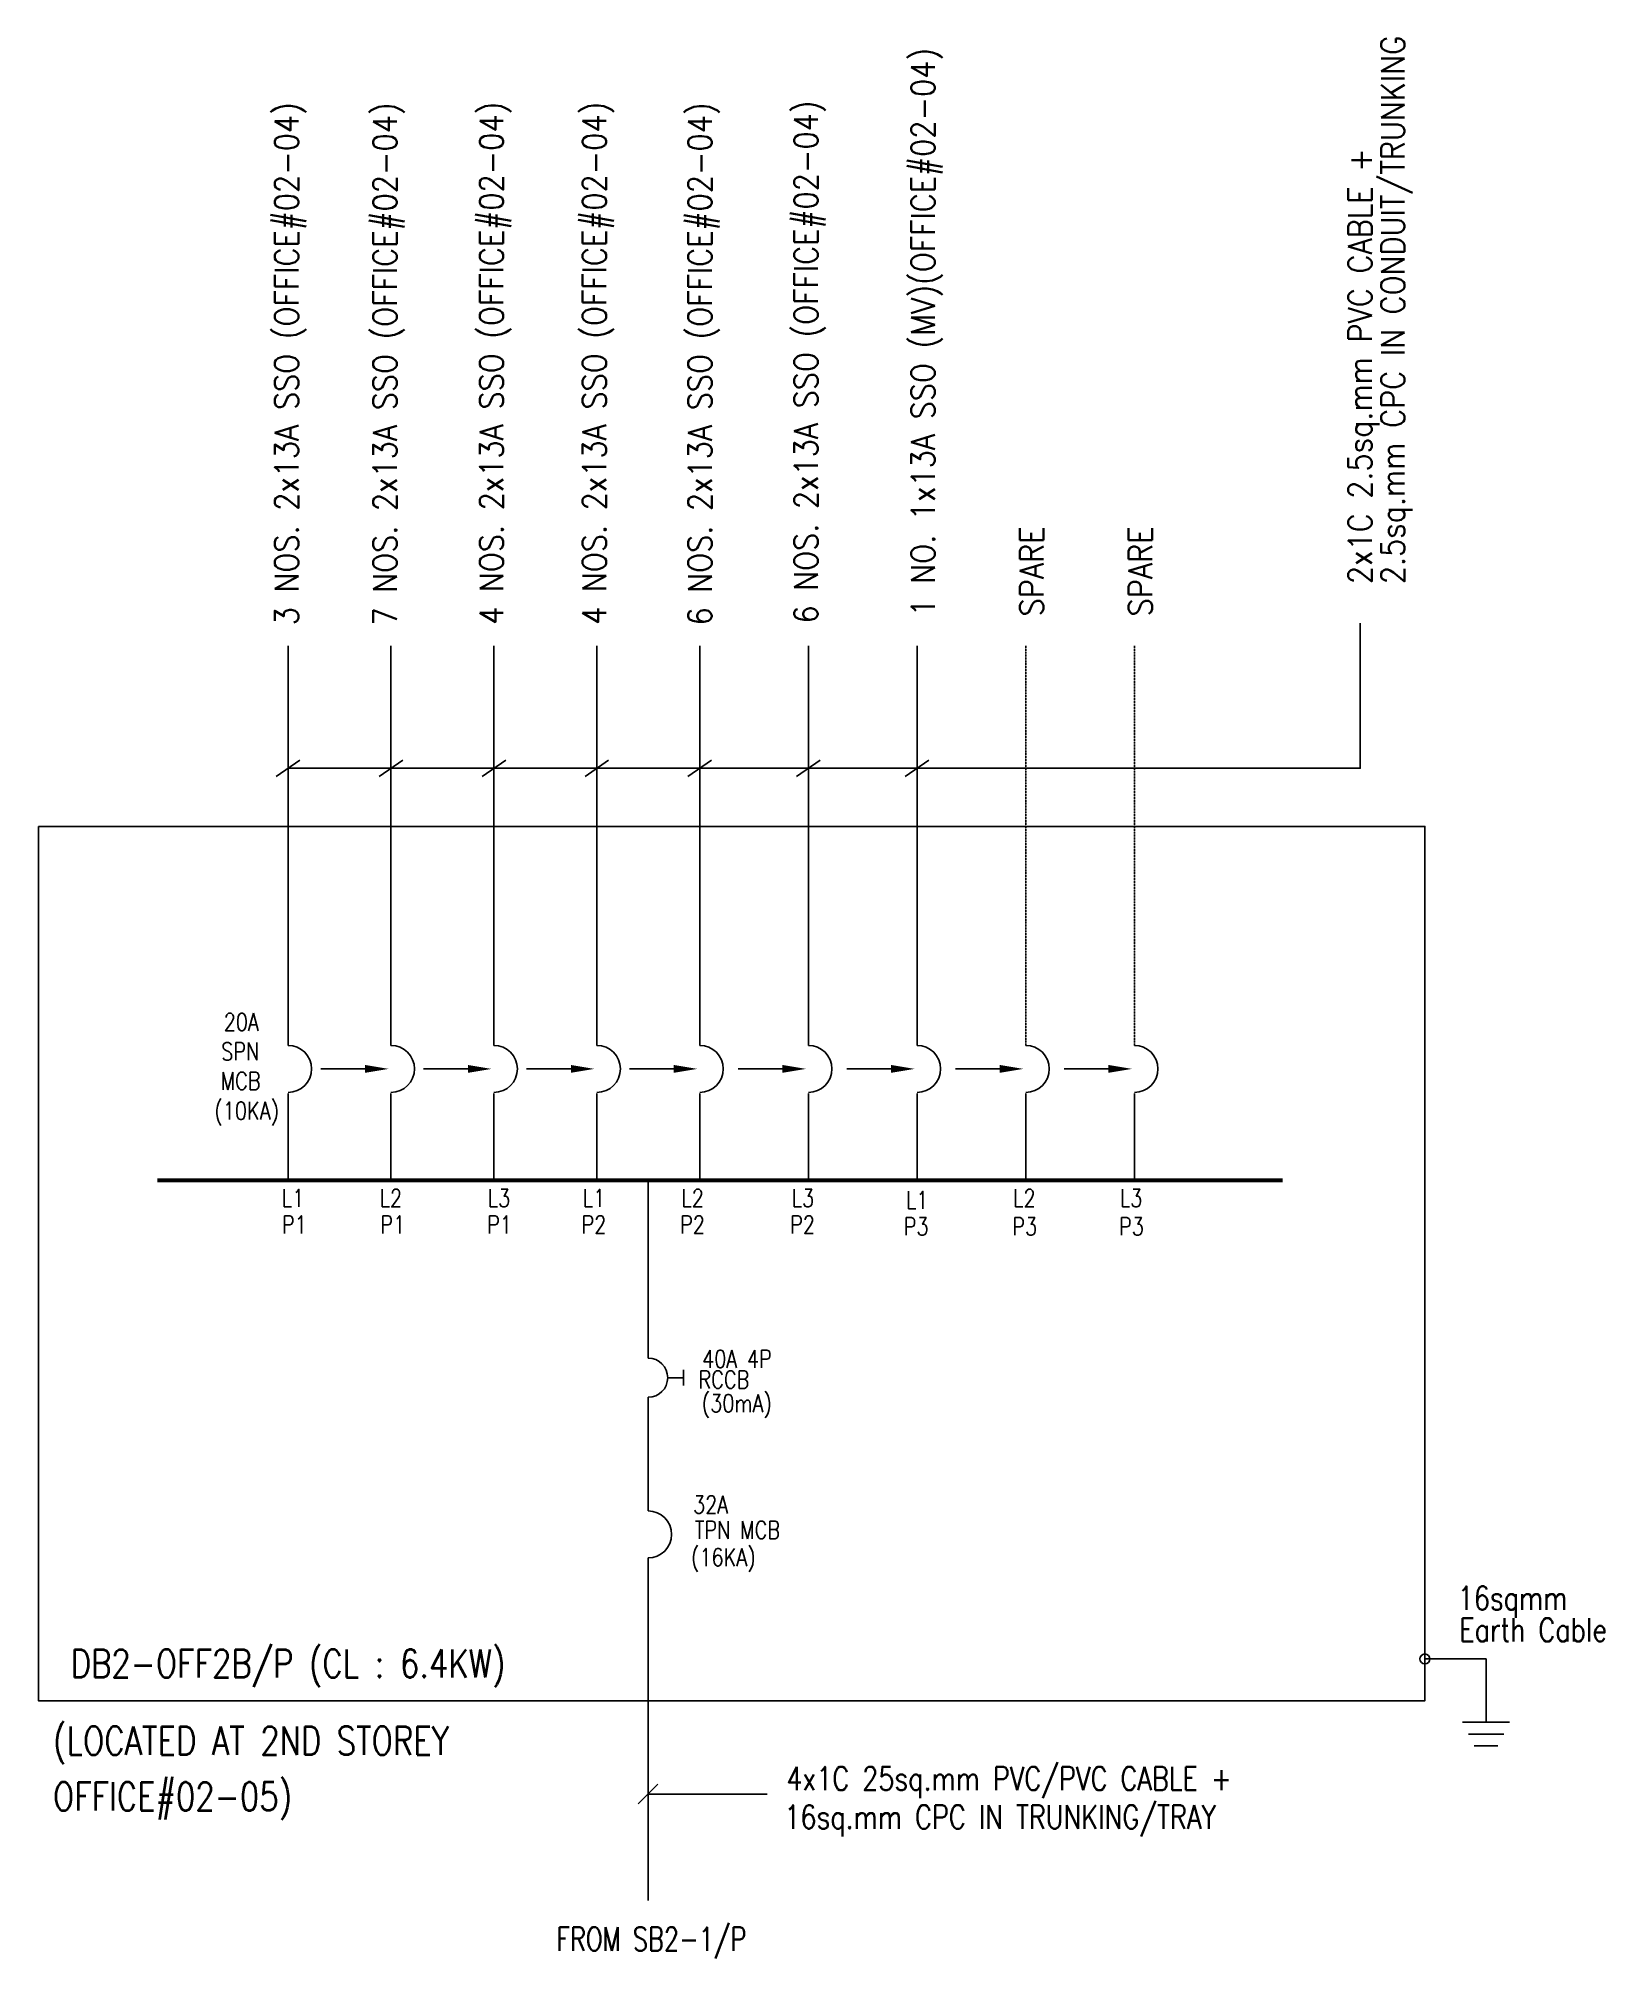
# Model space of a CAD drawing. Header units: millimetres. Extents: x 898005 to 1117654, y 253179 to 525443.
# Drawn here: x 1017815 to 1037774, y 390124 to 414592 of the extents above; entities that cross this region are included whole.
import ezdxf
from ezdxf.enums import TextEntityAlignment as Align

# ---------------------------------------------------------------- set-up
doc = ezdxf.new("R2010")
doc.units = ezdxf.units.MM
doc.header["$LTSCALE"] = 0.01
doc.linetypes.add('DASHED', pattern=[19.05, 12.7, -6.35])
doc.linetypes.add('{ -E- }', pattern=[0])
doc.styles.add('100', font='romans.shx', dxfattribs={"width": 0.8, "height": 250})
doc.styles.add('A2', font='SIMPLEX.shx', dxfattribs={"width": 0.95, "height": 190})
doc.styles.add('PwNote', font='Romans.shx', dxfattribs={"width": 0.75, "bigfont": 'Special.shx'})
doc.styles.add('ROMANS', font='romans', dxfattribs={"width": 0.75})

msp = doc.modelspace()

# ---------------------------------------------------------------- texts
for s, rotation, style, width, p in [('2.5sq.mm CPC IN CONDUIT/TRUNKING', 90, 'A2', 0.9, (1035226, 407638)), ('1 NO. 1x13A SSO (MV)(OFFICE#02-04)', 90, 'A2', 0.9, (1029238, 407227)), ('3 NOS. 2x13A SSO (OFFICE#02-04) ', 90, 'A2', 0.9, (1021128, 407114)), ('7 NOS. 2x13A SSO (OFFICE#02-04) ', 90, 'A2', 0.9, (1022381, 407111)), ('4 NOS. 2x13A SSO (OFFICE#02-04) ', 90, 'A2', 0.9, (1023739, 407120)), ('4 NOS. 2x13A SSO (OFFICE#02-04) ', 90, 'A2', 0.9, (1025050, 407120)), ('6 NOS. 2x13A SSO (OFFICE#02-04) ', 90, 'A2', 0.9, (1026396, 407111)), ('6 NOS. 2x13A SSO (OFFICE#02-04) ', 90, 'A2', 0.9, (1027747, 407136)), ('2x1C 2.5sq.mm PVC CABLE +', 90, 'A2', 0.9, (1034807, 407638)), ('SPARE', 90, 'A2', 0.9, (1030623, 407227)), ('SPARE', 90, 'A2', 0.9, (1032008, 407227)), ('4x1C 25sq.mm PVC/PVC CABLE +', 360, 'PwNote', 0.8, (1027346, 392269)), ('16sq.mm CPC IN TRUNKING/TRAY', 360, 'PwNote', 0.8, (1027320, 391779))]:
    msp.add_text(s, height=300, rotation=rotation, dxfattribs=dict(style=style, width=width)).set_placement(p)
for s, height, style, width, p in [('20A', 225, '100', 0.8, (1020177, 401946)), ('SPN', 225, '100', 0.8, (1020145, 401571)), ('MCB', 225, '100', 0.8, (1020137, 401196)), ('(10KA)', 225, '100', 0.8, (1020057, 400816)), ('L1', 225, '100', 0.8, (1020918, 399702)), ('L2', 225, '100', 0.8, (1022164, 399702)), ('L3', 225, '100', 0.8, (1023542, 399702)), ('L1', 225, '100', 0.8, (1024752, 399702)), ('L2', 225, '100', 0.8, (1026010, 399702)), ('L3', 225, '100', 0.8, (1027415, 399702)), ('L1', 225, '100', 0.8, (1028872, 399677)), ('L2', 225, '100', 0.8, (1030238, 399702)), ('L3', 225, '100', 0.8, (1031598, 399702)), ('P1', 225, '100', 0.8, (1020919, 399365)), ('P1', 225, '100', 0.8, (1022173, 399365)), ('P1', 225, '100', 0.8, (1023534, 399365)), ('P2', 225, '100', 0.8, (1024736, 399365)), ('P2', 225, '100', 0.8, (1025993, 399365)), ('P2', 225, '100', 0.8, (1027395, 399365)), ('P3', 225, '100', 0.8, (1028843, 399341)), ('P3', 225, '100', 0.8, (1030226, 399341)), ('P3', 225, '100', 0.8, (1031587, 399341)), ('FROM SB2-1/P', 300, 'PwNote', 0.75, (1024417, 390224))]:
    msp.add_text(s, height=height, dxfattribs=dict(style=style, width=width)).set_placement(p)
at = {"width": 0.8}
for s, height, style, p in [('40A 4P ', 225, '100', (1026779, 397766)), ('RCCB', 225, '100', (1026551, 397502)), ('(30mA)', 225, '100', (1026716, 397184)), ('32A ', 225, '100', (1026444, 395909)), ('TPN MCB', 225, '100', (1026723, 395586)), ('(16KA)', 225, '100', (1026544, 395222)), ('16sqmm ', 300, 'ROMANS', (1036684, 394668)), ('Earth Cable', 300, 'ROMANS', (1036864, 394313))]:
    msp.add_text(s, height=height, dxfattribs=dict(at, style=style)).set_placement(p, align=Align.MIDDLE)
at = {"ltscale": 1.5, "style": 'PwNote', "width": 0.8}
for s, p in [('DB2-OFF2B/P (CL : 6.4KW)', (1018225, 393704)), ('(LOCATED AT 2ND STOREY', (1018000, 392720)), ('OFFICE#02-05)', (1018000, 392010))]:
    msp.add_text(s, height=360, dxfattribs=at).set_placement(p)

# ---------------------------------------------------------------- linework, layer by layer
at = {"linetype": '{ -E- }'}
for p, q in [((1020997, 401761), (1020997, 406851)), ((1022308, 401761), (1022308, 406851)), ((1023620, 401761), (1023620, 406851)), ((1024932, 401761), (1024932, 406851)), ((1026243, 401761), (1026243, 406851)), ((1027628, 401761), (1027628, 406851)), ((1029013, 401761), (1029013, 406851)), ((1036263, 393942), (1035484, 393942))]:
    msp.add_line(p, q, dxfattribs=at)
at = {"linetype": 'DASHED', "ltscale": 20}
for p, q in [((1030397, 401761), (1030397, 406851)), ((1031782, 401761), (1031782, 406851))]:
    msp.add_line(p, q, dxfattribs=at)
for p, q in [((1020846, 405187), (1021148, 405396)), ((1022158, 405187), (1022459, 405396)), ((1023469, 405187), (1023771, 405396)), ((1024781, 405187), (1025082, 405396)), ((1026093, 405187), (1026394, 405396)), ((1027477, 405187), (1027779, 405396)), ((1028862, 405187), (1029163, 405396)), ((1021977, 401461), (1021413, 401461)), ((1023289, 401461), (1022724, 401461)), ((1024601, 401461), (1024036, 401461)), ((1025912, 401461), (1025348, 401461)), ((1027297, 401461), (1026732, 401461)), ((1028682, 401461), (1028117, 401461)), ((1030066, 401461), (1029502, 401461)), ((1031451, 401461), (1030886, 401461)), ((1020997, 400042), (1020997, 401149)), ((1022308, 400042), (1022308, 401149)), ((1023620, 400042), (1023620, 401149)), ((1024932, 400042), (1024932, 401149)), ((1026243, 400042), (1026243, 401149)), ((1027628, 400042), (1027628, 401149)), ((1029013, 400042), (1029013, 401149)), ((1030397, 400042), (1030397, 401149)), ((1031782, 400042), (1031782, 401149)), ((1025585, 397776), (1025585, 400042)), ((1026035, 397426), (1026035, 397626)), ((1025835, 397526), (1026035, 397526)), ((1025585, 395829), (1025585, 397276)), ((1025585, 390864), (1025585, 395229)), ((1036263, 393135), (1036263, 393942)), ((1035963, 393135), (1036563, 393135)), ((1036038, 392985), (1036488, 392985)), ((1036113, 392835), (1036413, 392835)), ((1025460, 392096), (1025710, 392346)), ((1027104, 392221), (1025585, 392221))]:
    msp.add_line(p, q)
at = {"linetype": '{ -E- }'}
msp.add_lwpolyline([(1020997, 405291), (1034660, 405291), (1034660, 407139)], dxfattribs=at)
msp.add_lwpolyline([(1017815, 404550), (1035484, 404550), (1035484, 393410), (1017815, 393410)], close=True, dxfattribs=at)
at = {"const_width": 50}
msp.add_lwpolyline([(1019332, 400042), (1033672, 400042)], dxfattribs=at)
msp.add_circle((1035484, 393942), 63.8)
for centre, radius in [((1020997, 401461), 300), ((1022308, 401461), 300), ((1023620, 401461), 300), ((1024932, 401461), 300), ((1026243, 401461), 300), ((1027628, 401461), 300), ((1029013, 401461), 300), ((1030397, 401461), 300), ((1031782, 401461), 300), ((1025585, 397526), 250), ((1025585, 395529), 300)]:
    msp.add_arc(centre, radius, 270, 90)
for points in [[(1021977, 401511), (1022277, 401461), (1021977, 401411)], [(1023289, 401511), (1023589, 401461), (1023289, 401411)], [(1024601, 401511), (1024901, 401461), (1024601, 401411)], [(1025912, 401511), (1026212, 401461), (1025912, 401411)], [(1027297, 401511), (1027597, 401461), (1027297, 401411)], [(1028682, 401511), (1028982, 401461), (1028682, 401411)], [(1030066, 401511), (1030366, 401461), (1030066, 401411)], [(1031451, 401511), (1031751, 401461), (1031451, 401411)]]:
    msp.add_solid(points)

msp.set_redraw_order([(e.dxf.handle, doc.entitydb.next_handle()) for e in msp.query("TEXT MTEXT ATTDEF DIMENSION ARC_DIMENSION")])  # texts and dimensions are drawn at this point

doc.saveas('drawing.dxf')
